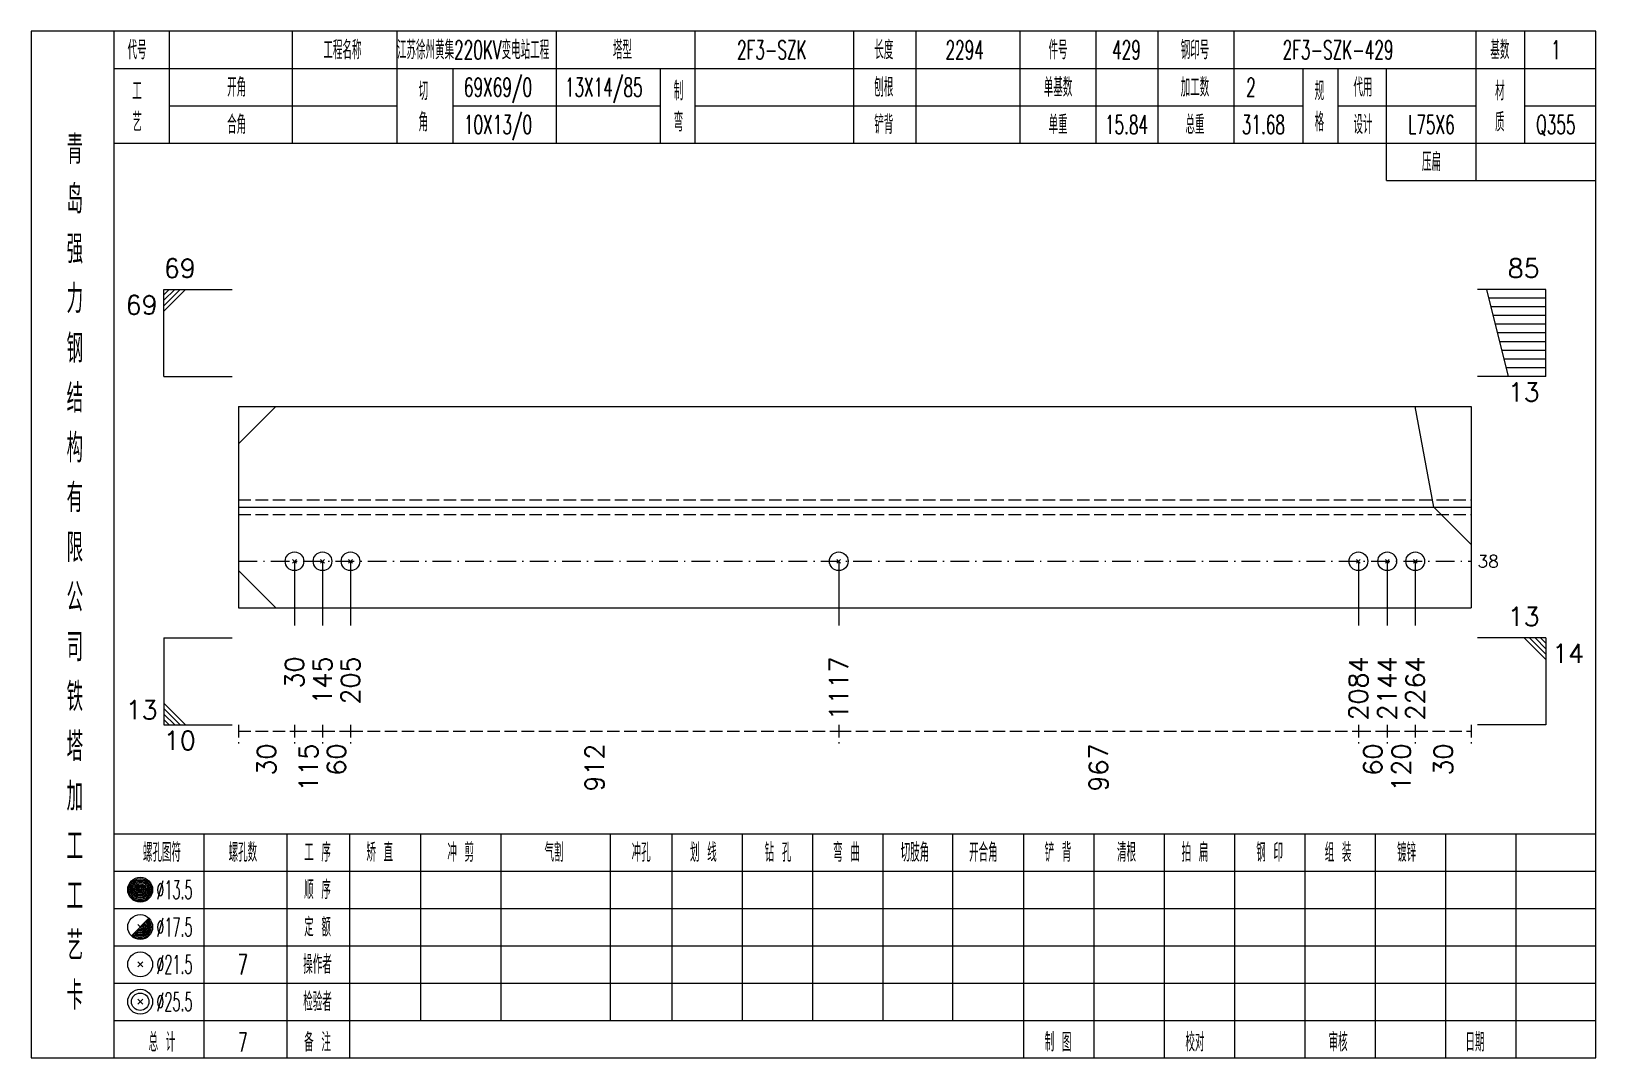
# Model space of a CAD drawing. Extents: x 0 to 4623, y -1159 to 4890.
# Drawn here: x 1868.4 to 2119.8, y 2700 to 2865 of the extents above; entities that cross this region are included whole.
import ezdxf
from ezdxf.enums import TextEntityAlignment as Align

# ---------------------------------------------------------------- set-up
doc = ezdxf.new("R2010")
doc.units = 0
doc.header["$MEASUREMENT"] = 0
doc.linetypes.add('一点画线', pattern=[5.2, 3, -1, 0.2, -1])
doc.linetypes.add('虚线', pattern=[2.75, 2, -0.75])
doc.layers.get('0').update_dxf_attribs({"linetype": 'CONTINUOUS', "lineweight": 25})
for name, color, linetype, lineweight in [('1', 7, 'CONTINUOUS', 25), ('4', 7, 'CONTINUOUS', 25), ('5', 7, 'CONTINUOUS', 25)]:
    doc.layers.add(name, color=color, linetype=linetype, lineweight=lineweight)
doc.styles.get("Standard").update_dxf_attribs({"font": 'simplex.shx', "width": 0.7, "height": 3, "bigfont": 'gbhzfs.shx'})

msp = doc.modelspace()

# ---------------------------------------------------------------- texts
at = {"color": 7, "linetype": 'Continuous', "lineweight": 13}
msp.add_text('69', height=3, dxfattribs=at).set_placement((1889.7, 2824.5), align=Align.BOTTOM_LEFT)
for s, p in [('85', (2110.8, 2824.5)), ('13', (2110.8, 2768.5)), ('13', (1888.7, 2753.5))]:
    msp.add_text(s, height=3, dxfattribs=at).set_placement(p, align=Align.BOTTOM_RIGHT)
for s, p in [('69', (1888.7, 2822.5)), ('13', (2110.8, 2808.5))]:
    msp.add_text(s, height=3, dxfattribs=at).set_placement(p, align=Align.TOP_RIGHT)
msp.add_text('38', height=2, dxfattribs=at).set_placement((2100.8, 2779.8), align=Align.MIDDLE_LEFT)
for s, p in [('14', (2112.8, 2766.5)), ('10', (1889.7, 2752.5))]:
    msp.add_text(s, height=3, dxfattribs=at).set_placement(p, align=Align.TOP_LEFT)
at = {"color": 8, "linetype": 'Continuous', "lineweight": 9}
for s, p in [('30', (1906.2, 2750.5)), ('115', (1912.95, 2750.5)), ('60', (1917.45, 2750.5)), ('912', (1958.93, 2750.5)), ('967', (2039.912, 2750.5)), ('60', (2083.983, 2750.5)), ('120', (2088.55, 2750.5)), ('30', (2095.3, 2750.5))]:
    msp.add_text(s, height=3, rotation=90, dxfattribs=at).set_placement(p, align=Align.MIDDLE_RIGHT)
at = {"layer": '1', "color": 7, "linetype": 'Continuous', "lineweight": 13}
for s, p in [('30', (1910.7, 2764.5)), ('145', (1915.2, 2764.5)), ('205', (1919.7, 2764.5)), ('1117', (1998.159, 2764.5)), ('2084', (2081.665, 2764.5)), ('2144', (2086.3, 2764.5)), ('2264', (2090.8, 2764.5))]:
    msp.add_text(s, height=3, rotation=90, dxfattribs=at).set_placement(p, align=Align.MIDDLE_RIGHT)
at = {"layer": '4', "color": 1, "linetype": 'Continuous', "lineweight": 13}
for s, height, width, p in [('代号', 3, 0.6, (1885.4, 2862)), ('工程名称', 3, 0.6, (1918.4, 2862)), ('江苏徐州黄集220KV变电站工程', 3, 0.6, (1939.4, 2862)), ('塔型', 3, 0.6, (1963.4, 2862)), ('2F3-SZK', 3, 0.6, (1987.4, 2862)), ('长度', 3, 0.6, (2005.4, 2862)), ('2294', 3, 0.6, (2018.4, 2862)), ('件号', 3, 0.6, (2033.4, 2862)), ('429', 3, 0.6, (2044.4, 2862)), ('钢印号', 3, 0.6, (2055.4, 2862)), ('2F3-SZK-429', 3, 0.6, (2078.4, 2862)), ('基数', 3, 0.6, (2104.4, 2862)), ('1', 3, 0.6, (2113.4, 2862)), ('工', 3, 0.6, (1885.4, 2855.4)), ('开角', 3, 0.6, (1901.4, 2856)), ('切', 3, 0.6, (1931.4, 2855.4)), ('69X69/0', 3, 0.6, (1943.4, 2856)), ('13X14/85', 3, 0.6, (1960.4, 2856)), ('制', 3, 0.6, (1972.4, 2855.4)), ('刨根', 3, 0.6, (2005.4, 2856)), ('单基数', 3, 0.6, (2033.4, 2856)), ('加工数', 3, 0.6, (2055.4, 2856)), ('2', 3, 0.6, (2064.4, 2856)), ('规', 3, 0.6, (2075.4, 2855.4)), ('代用', 3, 0.6, (2082.4, 2856)), ('材', 3, 0.6, (2104.4, 2855.4)), ('艺', 3, 0.6, (1885.4, 2850.4)), ('合角', 3, 0.6, (1901.4, 2850)), ('角', 3, 0.6, (1931.4, 2850.4)), ('10X13/0', 3, 0.6, (1943.4, 2850)), ('弯', 3, 0.6, (1972.4, 2850.4)), ('铲背', 3, 0.6, (2005.4, 2850)), ('单重', 3, 0.6, (2033.4, 2850)), ('15.84', 3, 0.6, (2044.4, 2850)), ('总重', 3, 0.6, (2055.4, 2850)), ('31.68', 3, 0.6, (2066.4, 2850)), ('格', 3, 0.6, (2075.4, 2850.4)), ('设计', 3, 0.6, (2082.4, 2850)), ('L75X6', 3, 0.6, (2093.4, 2850)), ('质', 3, 0.6, (2104.4, 2850.4)), ('Q355', 3, 0.6, (2113.4, 2850)), ('青', 4.6, 0.8, (1875.4, 2846)), ('压扁', 3, 0.6, (2093.4, 2844)), ('岛', 4.6, 0.8, (1875.4, 2838)), ('强', 4.6, 0.8, (1875.4, 2830)), ('力', 4.6, 0.8, (1875.4, 2822)), ('钢', 4.6, 0.8, (1875.4, 2814)), ('结', 4.6, 0.8, (1875.4, 2806)), ('构', 4.6, 0.8, (1875.4, 2798)), ('有', 4.6, 0.8, (1875.4, 2790)), ('限', 4.6, 0.8, (1875.4, 2782)), ('公', 4.6, 0.8, (1875.4, 2774)), ('司', 4.6, 0.8, (1875.4, 2766)), ('铁', 4.6, 0.8, (1875.4, 2758)), ('塔', 4.6, 0.8, (1875.4, 2750)), ('加', 4.6, 0.8, (1875.4, 2742)), ('工', 4.6, 0.8, (1875.4, 2734)), ('螺孔图符', 3, 0.6, (1889.4, 2733)), ('螺孔数', 3, 0.6, (1902.4, 2733)), ('工 序', 3, 0.6, (1914.4, 2733)), ('矫 直', 3, 0.6, (1924.4, 2733)), ('冲 剪', 3, 0.6, (1937.4, 2733)), ('气割', 3, 0.6, (1952.4, 2733)), ('冲孔', 3, 0.6, (1966.4, 2733)), ('划 线', 3, 0.6, (1976.4, 2733)), ('钻 孔', 3, 0.6, (1988.4, 2733)), ('弯 曲', 3, 0.6, (1999.4, 2733)), ('切肢角', 3, 0.6, (2010.4, 2733)), ('开合角', 3, 0.6, (2021.4, 2733)), ('铲 背', 3, 0.6, (2033.4, 2733)), ('清根', 3, 0.6, (2044.4, 2733)), ('拍 扁', 3, 0.6, (2055.4, 2733)), ('钢 印', 3, 0.6, (2067.4, 2733)), ('组 装', 3, 0.6, (2078.4, 2733)), ('镀锌', 3, 0.6, (2089.4, 2733)), ('工', 4.6, 0.8, (1875.4, 2726)), ('%%C13.5', 3, 0.5, (1891.4, 2727)), ('顺 序', 3, 0.6, (1914.4, 2727)), ('定 额', 3, 0.6, (1914.4, 2721)), ('艺', 4.6, 0.8, (1875.4, 2718)), ('%%C17.5', 3, 0.5, (1891.4, 2721)), ('%%C21.5', 3, 0.5, (1891.4, 2715)), ('7', 3.2, 0.6, (1902.4, 2715)), ('操作者', 3, 0.6, (1914.4, 2715)), ('卡', 4.6, 0.8, (1875.4, 2710)), ('%%C25.5', 3, 0.5, (1891.4, 2709)), ('检验者', 3, 0.6, (1914.4, 2709)), ('总 计', 3, 0.6, (1889.4, 2702.5)), ('7', 3, 0.6, (1902.4, 2702.5)), ('备 注', 3, 0.6, (1914.4, 2702.5)), ('制 图', 3, 0.6, (2033.4, 2702.5)), ('校对', 3, 0.6, (2055.4, 2702.5)), ('审核', 3, 0.6, (2078.4, 2702.5)), ('日期', 3, 0.6, (2100.4, 2702.5))]:
    msp.add_text(s, height=height, dxfattribs=dict(at, width=width)).set_placement(p, align=Align.MIDDLE_CENTER)

# ---------------------------------------------------------------- blocks, each defined once
blk = doc.blocks.new('孔21.5')
at = {"layer": '5', "color": 7, "linetype": 'Continuous', "lineweight": 13}
for p, q in [((-0.2, -0.2), (0.2, 0.2)), ((-0.2, 0.2), (0.2, -0.2))]:
    blk.add_line(p, q, dxfattribs=at)
blk.add_circle((0, 0), 1, dxfattribs=at)

# ---------------------------------------------------------------- linework, layer by layer
at = {"color": 7, "linetype": 'Continuous', "lineweight": 13}
for p, q in [((1889.7, 2823.5), (1900.7, 2823.5)), ((1889.7, 2809.5), (1889.7, 2823.5)), ((1890.575, 2823.5), (1889.7, 2822.625)), ((1891.45, 2823.5), (1889.7, 2821.75)), ((1892.325, 2823.5), (1889.7, 2820.875)), ((1893.2, 2823.5), (1889.7, 2820)), ((2111.8, 2823.5), (2100.8, 2823.5)), ((2105.8, 2809.5), (2102.3, 2823.5)), ((2111.8, 2809.5), (2111.8, 2823.5)), ((2111.8, 2822.1), (2102.65, 2822.1)), ((2111.8, 2820.7), (2103, 2820.7)), ((2111.8, 2819.3), (2103.35, 2819.3)), ((2111.8, 2817.9), (2103.7, 2817.9)), ((2111.8, 2816.5), (2104.05, 2816.5)), ((2111.8, 2815.1), (2104.4, 2815.1)), ((2111.8, 2813.7), (2104.75, 2813.7)), ((2111.8, 2812.3), (2105.1, 2812.3)), ((2111.8, 2810.9), (2105.45, 2810.9)), ((1889.7, 2809.5), (1900.7, 2809.5)), ((2111.8, 2809.5), (2100.8, 2809.5)), ((1901.7, 2798.7), (1907.7, 2804.7)), ((2093.8, 2788.5), (2090.8, 2804.7)), ((2099.8, 2782.5), (2093.8, 2788.5)), ((1901.7, 2778.3), (1907.7, 2772.3)), ((1910.7, 2779.8), (1910.7, 2769.5)), ((1915.2, 2779.8), (1915.2, 2769.5)), ((1919.7, 2779.8), (1919.7, 2769.5)), ((1998.159, 2779.8), (1998.159, 2769.5)), ((2081.665, 2779.8), (2081.665, 2769.5)), ((2086.3, 2779.8), (2086.3, 2769.5)), ((2090.8, 2779.8), (2090.8, 2769.5)), ((1889.7, 2767.5), (1900.7, 2767.5)), ((1889.7, 2767.5), (1889.7, 2753.5)), ((2111.8, 2767.5), (2100.8, 2767.5)), ((2108.3, 2767.5), (2111.8, 2764)), ((2109.175, 2767.5), (2111.8, 2764.875)), ((2110.05, 2767.5), (2111.8, 2765.75)), ((2110.925, 2767.5), (2111.8, 2766.625)), ((2111.8, 2767.5), (2111.8, 2753.5)), ((1893.2, 2753.5), (1889.7, 2757)), ((1892.325, 2753.5), (1889.7, 2756.125)), ((1891.45, 2753.5), (1889.7, 2755.25)), ((1890.575, 2753.5), (1889.7, 2754.375)), ((1889.7, 2753.5), (1900.7, 2753.5)), ((2111.8, 2753.5), (2100.8, 2753.5))]:
    msp.add_line(p, q, dxfattribs=at)
at = {"color": 7, "linetype": 'Continuous', "lineweight": 18}
for p, q in [((1901.7, 2804.7), (1901.7, 2772.3)), ((1901.7, 2804.7), (2099.8, 2804.7)), ((2099.8, 2804.7), (2099.8, 2772.3)), ((1901.7, 2788.5), (2099.8, 2788.5))]:
    msp.add_line(p, q, dxfattribs=at)
at = {"color": 1, "linetype": '虚线', "lineweight": 18}
for p, q in [((1901.7, 2789.7), (2099.8, 2789.7)), ((1901.7, 2787.3), (2099.8, 2787.3))]:
    msp.add_line(p, q, dxfattribs=at)
at = {"color": 3, "linetype": '一点画线', "lineweight": 13}
msp.add_line((1901.7, 2779.8), (2099.8, 2779.8), dxfattribs=at)
at = {"color": 8, "linetype": '虚线', "lineweight": 9}
for p, q in [((1901.7, 2753.5), (1901.7, 2750.5)), ((1910.7, 2753.5), (1910.7, 2750.5)), ((1910.7, 2753.5), (1910.7, 2750.5)), ((1915.2, 2753.5), (1915.2, 2750.5)), ((1915.2, 2753.5), (1915.2, 2750.5)), ((1919.7, 2753.5), (1919.7, 2750.5)), ((1919.7, 2753.5), (1919.7, 2750.5)), ((1998.159, 2753.5), (1998.159, 2750.5)), ((1998.159, 2753.5), (1998.159, 2750.5)), ((2081.665, 2753.5), (2081.665, 2750.5)), ((2081.665, 2753.5), (2081.665, 2750.5)), ((2086.3, 2753.5), (2086.3, 2750.5)), ((2086.3, 2753.5), (2086.3, 2750.5)), ((2090.8, 2753.5), (2090.8, 2750.5)), ((2090.8, 2753.5), (2090.8, 2750.5)), ((2099.8, 2753.5), (2099.8, 2750.5)), ((1901.7, 2752.5), (1910.7, 2752.5)), ((1910.7, 2752.5), (1915.2, 2752.5)), ((1915.2, 2752.5), (1919.7, 2752.5)), ((1919.7, 2752.5), (1998.159, 2752.5)), ((1998.159, 2752.5), (2081.665, 2752.5)), ((2081.665, 2752.5), (2086.3, 2752.5)), ((2086.3, 2752.5), (2090.8, 2752.5)), ((2090.8, 2752.5), (2099.8, 2752.5))]:
    msp.add_line(p, q, dxfattribs=at)
at = {"layer": '1', "color": 7, "linetype": 'Continuous', "lineweight": 18}
msp.add_line((1901.7, 2772.3), (2099.8, 2772.3), dxfattribs=at)
at = {"layer": '4', "color": 1, "linetype": 'Continuous', "lineweight": 18}
for p, q in [((1881.7, 2700), (1881.7, 2865)), ((1890.6, 2847), (1890.6, 2865)), ((1910.4, 2847), (1910.4, 2865)), ((1927.2, 2847), (1927.2, 2865)), ((1952.8, 2847), (1952.8, 2865)), ((1975.1, 2847), (1975.1, 2865)), ((2000.6, 2847), (2000.6, 2865)), ((2010.6, 2847), (2010.6, 2865)), ((2027.3, 2847), (2027.3, 2865)), ((2039.5, 2847), (2039.5, 2865)), ((2049.5, 2847), (2049.5, 2865)), ((2061.7, 2847), (2061.7, 2865)), ((2100.6, 2841), (2100.6, 2865)), ((2108.4, 2847), (2108.4, 2865)), ((1881.7, 2859), (2119.8, 2859)), ((1936.2, 2847), (1936.2, 2859)), ((1969.5, 2847), (1969.5, 2859)), ((2072.8, 2847), (2072.8, 2859)), ((2078.4, 2847), (2078.4, 2859)), ((2086.2, 2841), (2086.2, 2859)), ((1890.6, 2853), (1927.2, 2853)), ((1936.2, 2853), (1969.5, 2853)), ((1975.1, 2853), (2072.8, 2853)), ((2078.4, 2853), (2100.6, 2853)), ((2108.4, 2853), (2119.8, 2853)), ((1881.7, 2847), (2119.8, 2847)), ((2086.2, 2841), (2119.8, 2841)), ((1881.7, 2736), (2119.8, 2736)), ((1896.2, 2700), (1896.2, 2736)), ((1909.5, 2700), (1909.5, 2736)), ((1919.6, 2700), (1919.6, 2736)), ((1931, 2706), (1931, 2736)), ((1943.9, 2706), (1943.9, 2736)), ((1961.5, 2706), (1961.5, 2736)), ((1971.4, 2706), (1971.4, 2736)), ((1982.7, 2706), (1982.7, 2736)), ((1994, 2706), (1994, 2736)), ((2005.3, 2706), (2005.3, 2736)), ((2016.5, 2706), (2016.5, 2736)), ((2027.9, 2706), (2027.9, 2736)), ((2039.2, 2706), (2039.2, 2736)), ((2050.5, 2706), (2050.5, 2736)), ((2061.8, 2706), (2061.8, 2736)), ((2073.1, 2706), (2073.1, 2736)), ((2084.4, 2706), (2084.4, 2736)), ((2095.7, 2706), (2095.7, 2736)), ((2107, 2706), (2107, 2736)), ((1881.7, 2730), (2119.8, 2730)), ((1881.7, 2724), (2119.8, 2724)), ((1881.7, 2718), (2119.8, 2718)), ((1881.7, 2712), (2119.8, 2712)), ((1881.7, 2706), (2119.8, 2706)), ((2027.9, 2700), (2027.9, 2706)), ((2039.2, 2700), (2039.2, 2706)), ((2050.5, 2700), (2050.5, 2706)), ((2061.8, 2700), (2061.8, 2706)), ((2073.1, 2700), (2073.1, 2706)), ((2084.4, 2700), (2084.4, 2706)), ((2095.7, 2700), (2095.7, 2706)), ((2107, 2700), (2107, 2706))]:
    msp.add_line(p, q, dxfattribs=at)
at = {"layer": '4', "color": 7, "linetype": 'Continuous', "lineweight": 13}
for p, q in [((1885.7, 2726.8), (1886.1, 2727.2)), ((1886.1, 2726.8), (1885.7, 2727.2)), ((1884.486, 2719.586), (1887.314, 2722.414)), ((1885.5, 2721.4), (1886.3, 2720.6)), ((1885.5, 2714.6), (1886.3, 2715.4)), ((1885.5, 2715.4), (1886.3, 2714.6)), ((1885.5, 2708.6), (1886.3, 2709.4)), ((1885.5, 2709.4), (1886.3, 2708.6))]:
    msp.add_line(p, q, dxfattribs=at)
at = {"layer": '4', "color": 1, "linetype": 'Continuous', "lineweight": 18}
msp.add_lwpolyline([(1868.4, 2865), (1868.4, 2700), (2119.8, 2700), (2119.8, 2865)], close=True, dxfattribs=at)
at = {"layer": '4', "color": 7, "linetype": 'Continuous', "lineweight": 13}
for centre, radius in [((1885.9, 2727), 2), ((1885.9, 2727), 1.8), ((1885.9, 2727), 1.6), ((1885.9, 2727), 1.4), ((1885.9, 2727), 1.2), ((1885.9, 2727), 1), ((1885.9, 2727), 0.8), ((1885.9, 2727), 0.6), ((1885.9, 2727), 0.4), ((1885.9, 2727), 0.2), ((1885.9, 2721), 2), ((1885.9, 2715), 2), ((1885.9, 2709), 2), ((1885.9, 2709), 1.4)]:
    msp.add_circle(centre, radius, dxfattribs=at)
for radius in [1.8, 1.6, 1.4, 1.2, 1, 0.8, 0.6, 0.4, 0.2]:
    msp.add_arc((1885.9, 2721), radius, 225, 45, dxfattribs=at)

# ---------------------------------------------------------------- block references
at = {"layer": '1', "color": 7, "linetype": 'Continuous', "lineweight": 13, "xscale": 1.5, "yscale": 1.5, "zscale": 1.5}
for p in [(1910.7, 2779.8), (1915.2, 2779.8), (1919.7, 2779.8), (1998.159, 2779.8), (2081.665, 2779.8), (2086.3, 2779.8), (2090.8, 2779.8)]:
    msp.add_blockref('孔21.5', p, dxfattribs=at)

msp.set_redraw_order([(e.dxf.handle, doc.entitydb.next_handle()) for e in msp.query("TEXT MTEXT ATTDEF DIMENSION ARC_DIMENSION")])  # texts and dimensions are drawn at this point

doc.saveas('drawing.dxf')
